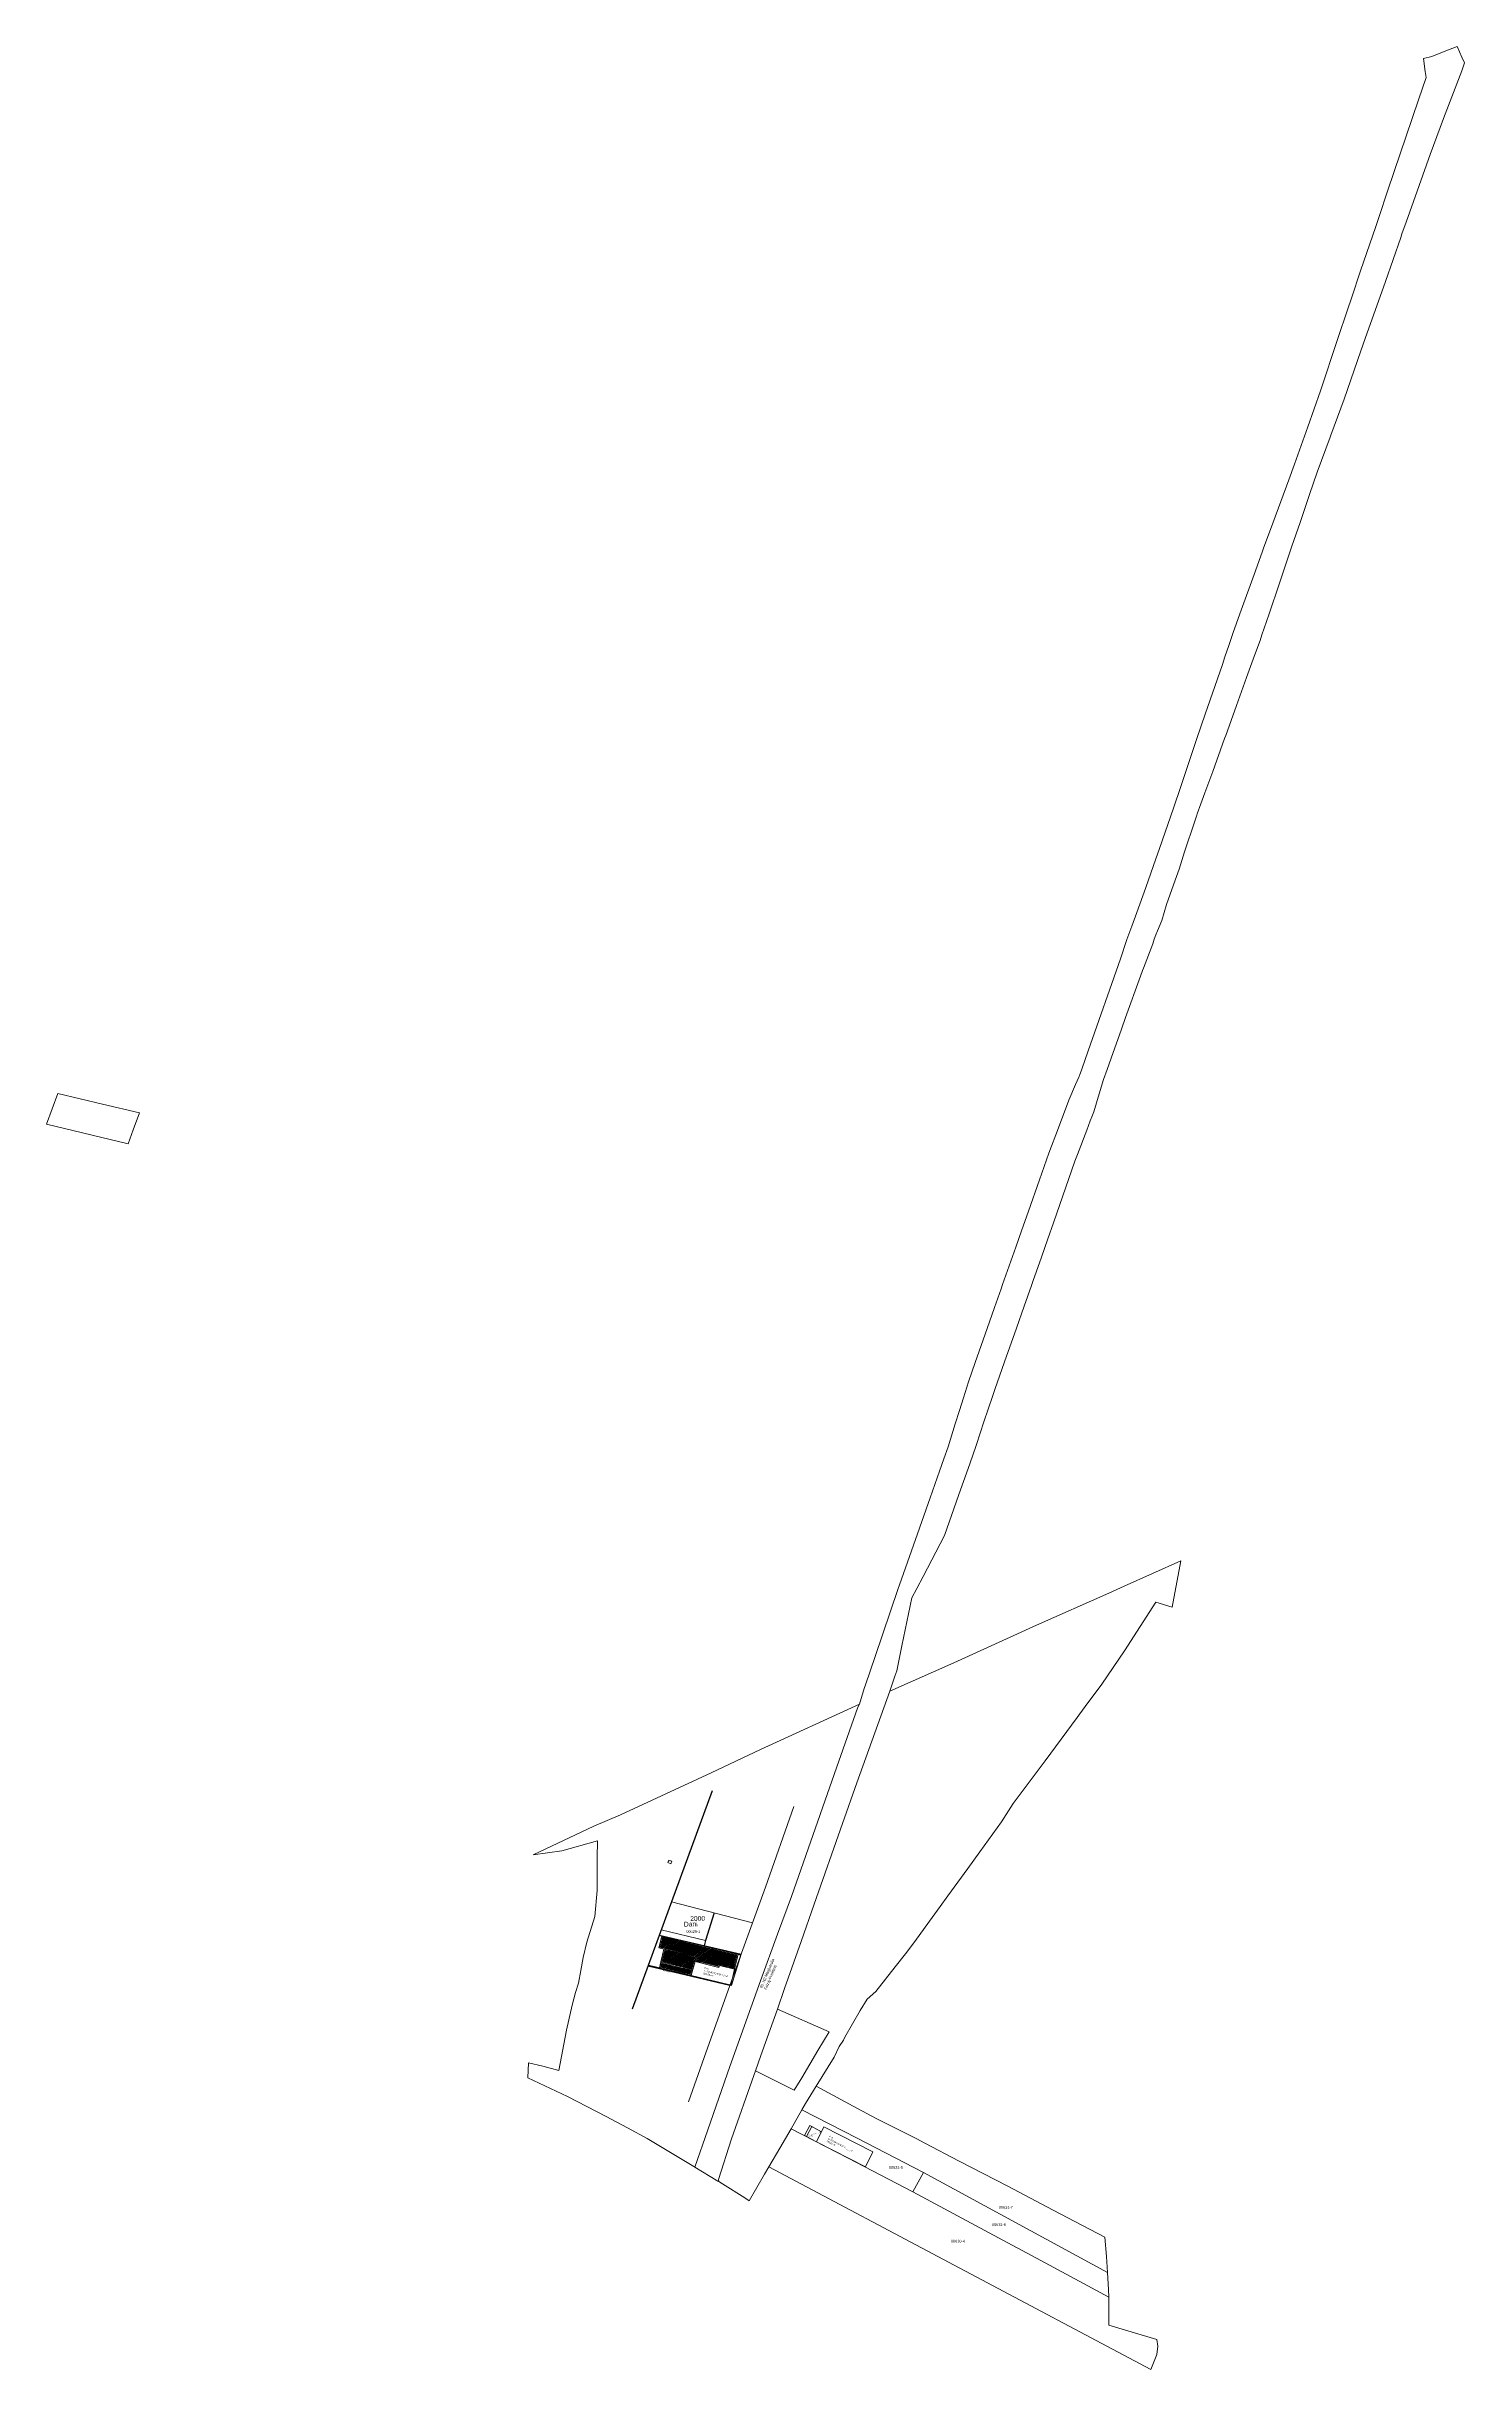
# Model space of a CAD drawing. Header units: metres. Extents: x 7512851 to 7514146, y 4700258 to 4702379.
import ezdxf
from ezdxf.enums import TextEntityAlignment as Align

# ---------------------------------------------------------------- set-up
doc = ezdxf.new("R2010")
doc.units = ezdxf.units.M
doc.linetypes.add('DASHED', pattern=[0.75, 0.5, -0.25])
doc.layers.get('0').update_dxf_attribs({"lineweight": 0})
for name, color, linetype in [('0-PARCEL-NUMBER-TEXT', 7, 'Continuous'), ('0-PARCELAT', 7, 'Continuous'), ('Etazha', 7, 'Continuous'), ('gjendja ekzistuese', 3, 'Continuous')]:
    doc.layers.add(name, color=color, linetype=linetype)
for name, color, linetype, lineweight in [('emrat e rrugeve', 7, 'Continuous', 0), ('kati 0', 1, 'Continuous', 0), ('kati 1', 111, 'Continuous', 0), ('kati 1 pikat terasa para', 222, 'Continuous', 0), ('ndarje', 52, 'Continuous', 0), ('Parcela baze', 7, 'Continuous', 0)]:
    doc.layers.add(name, color=color, linetype=linetype, lineweight=lineweight)
doc.layers.add('shenderrimi', color=7, linetype='Continuous', lineweight=0, true_color=0x00b800)
doc.styles.get("Standard").update_dxf_attribs({"font": 'arial.ttf'})

# ---------------------------------------------------------------- blocks, each defined once
blk = doc.blocks.new('ACMAP_ANN_TEMPLATE_PIN-SUN')
blk.add_attdef('PIN', text='', height=2.5).set_placement((366708.2, 310584.2), align=Align.MIDDLE)

msp = doc.modelspace()

# ---------------------------------------------------------------- hatches: boundary and pattern name
at = {"layer": 'kati 0', "true_color": 0x939598}
h = msp.add_hatch(dxfattribs=at)
h.set_pattern_fill('ANSI31', color=252, scale=0.3, angle=350)
h.paths.add_polyline_path([(7513413.7, 4700653.1), (7513411.2, 4700643.1), (7513445.2, 4700634.8), (7513444.2, 4700630.6), (7513465.1, 4700625.5), (7513465.5, 4700627.2), (7513479.4, 4700623.8), (7513482.4, 4700636.3)])
h.paths.add_polyline_path([(7513465.8, 4700627.2), (7513468.4, 4700627.2), (7513468.4, 4700629.9), (7513465.8, 4700629.9)], flags=24)
h.paths.add_polyline_path([(7513457, 4700626.5), (7513459.7, 4700626.5), (7513459.7, 4700629.1), (7513457, 4700629.1)], flags=25)
h.paths.add_polyline_path([(7513443.9, 4700629.4), (7513446.5, 4700629.4), (7513446.5, 4700632), (7513443.9, 4700632)], flags=25)
h.paths.add_polyline_path([(7513444.9, 4700634.1), (7513447.5, 4700634.1), (7513447.5, 4700636.8), (7513444.9, 4700636.8)], flags=24)
h.paths.add_polyline_path([(7513415.7, 4700641.4), (7513419.4, 4700641.4), (7513419.4, 4700644), (7513415.7, 4700644)], flags=25)
h.paths.add_polyline_path([(7513442.6, 4700638.3), (7513464.3, 4700633.1), (7513466.1, 4700641), (7513444.5, 4700646.2)], flags=24)
h = msp.add_hatch(dxfattribs=at)
h.set_pattern_fill('ANSI31', color=252, scale=0.3, angle=350)
h.paths.add_polyline_path([(7513415.6, 4700641), (7513414.1, 4700634.7, -0.093356), (7513414.1, 4700634.7, -0.211877), (7513414.1, 4700634.5), (7513413.1, 4700630.2), (7513441.3, 4700623.4), (7513442.5, 4700628.1, -0.191104), (7513442.6, 4700628.2), (7513443.1, 4700630.3), (7513444, 4700634.1)])
h.paths.add_polyline_path([(7513440.3, 4700627.5), (7513442.9, 4700627.5), (7513442.9, 4700630.1), (7513440.3, 4700630.1)], flags=24)
h.paths.add_polyline_path([(7513435.6, 4700624.2), (7513441, 4700624.2), (7513441, 4700626.5), (7513435.6, 4700626.5)], flags=25)
h.paths.add_polyline_path([(7513435.7, 4700625.6), (7513441.9, 4700625.6), (7513441.9, 4700627.9), (7513435.7, 4700627.9)], flags=24)
h.paths.add_polyline_path([(7513414.7, 4700632.3), (7513436.3, 4700627.2), (7513438.2, 4700635.1), (7513416.6, 4700640.2)], flags=24)
h = msp.add_hatch(dxfattribs=at)
h.set_pattern_fill('ANSI31', color=252, scale=0.3, angle=350)
h.paths.add_polyline_path([(7513412.8, 4700629.2), (7513411.8, 4700624.9), (7513439.9, 4700618.1), (7513441, 4700622.4)])
h.paths.add_polyline_path([(7513438, 4700618.3), (7513440.6, 4700618.3), (7513440.6, 4700621), (7513438, 4700621)], flags=25)
h.paths.add_polyline_path([(7513411.9, 4700626), (7513414.5, 4700626), (7513414.5, 4700628.6), (7513411.9, 4700628.6)], flags=25)
h.paths.add_polyline_path([(7513413.4, 4700621.1), (7513435.1, 4700615.9), (7513437, 4700623.8), (7513415.3, 4700629)], flags=9)

# ---------------------------------------------------------------- linework, layer by layer
at = {"color": 1}
for p, q in [((7513422.1, 4700684.8), (7513496.1, 4700665.7)), ((7513412.7, 4700659.1), (7513453.2, 4700649.5))]:
    msp.add_line(p, q, dxfattribs=at)
msp.add_lwpolyline([(7513533.8, 4700771.8), (7513508, 4700698.1), (7513479.9, 4700621.2), (7513451.9, 4700542.6), (7513437.7, 4700502.2)], dxfattribs=at)
at = {"layer": '0-PARCELAT', "lineweight": 0}
for points in [[(7513540.4, 4700648.4), (7513525.4, 4700605.6), (7513518.8, 4700586.8), (7513512.1, 4700568), (7513503.7, 4700544.3), (7513498.9, 4700530.5), (7513497.3, 4700526.2), (7513476.8, 4700468.2), (7513465, 4700431.1), (7513465.3, 4700429.3), (7513464.5, 4700429.7), (7513443.4, 4700442.4), (7513455.2, 4700476.4), (7513475.5, 4700534.3), (7513503.4, 4700612.7), (7513518.9, 4700655.2), (7513531.6, 4700689.7), (7513571.1, 4700802.1), (7513592.4, 4700862.6), (7513593.8, 4700865.3), (7513598.2, 4700879.5), (7513599.4, 4700883), (7513608.1, 4700908.7), (7513628.8, 4700970), (7513630.3, 4700974.4), (7513644.9, 4701015.6), (7513658.3, 4701053.8), (7513666.9, 4701078.2), (7513670.9, 4701089.5), (7513674.7, 4701100.2), (7513681.3, 4701121.2), (7513685.2, 4701133.5), (7513688.9, 4701145.2), (7513693.5, 4701159.8), (7513699.6, 4701177.4), (7513710.4, 4701208.3), (7513717.1, 4701227.5), (7513723.1, 4701244.7), (7513724.5, 4701248.7), (7513736.5, 4701282.6), (7513741.7, 4701297.5), (7513748.1, 4701315.6), (7513758.3, 4701344.2), (7513766.8, 4701368.4), (7513775.5, 4701391.8), (7513784.9, 4701416.9), (7513791.2, 4701431.1), (7513794.2, 4701438), (7513794.5, 4701438.5), (7513794.6, 4701438.9), (7513794.9, 4701439.6), (7513796.9, 4701445.2), (7513802.8, 4701462.1), (7513832.3, 4701546), (7513838.1, 4701563.7), (7513842.7, 4701575.9), (7513847.1, 4701588.2), (7513855.2, 4701611.1), (7513864.5, 4701637.5), (7513867.7, 4701646.7), (7513880.7, 4701683.6), (7513887.4, 4701703.3), (7513902, 4701747.2), (7513909.6, 4701769.4), (7513925.3, 4701815), (7513927.6, 4701822), (7513931.1, 4701832.1), (7513935.2, 4701844.2), (7513942.5, 4701864.4), (7513954.2, 4701897), (7513961.6, 4701917.5), (7513962.8, 4701921), (7513971.4, 4701944), (7513986, 4701983.6), (7513991.2, 4701997.8), (7514003.3, 4702032), (7514014.9, 4702064.9), (7514030.5, 4702111.7), (7514039.9, 4702139.8), (7514042.9, 4702148.6), (7514051.8, 4702175.3), (7514065, 4702213.9), (7514068, 4702223.2), (7514076.5, 4702248.2), (7514104.4, 4702330.6), (7514111.3, 4702351), (7514110.5, 4702356.4), (7514108.8, 4702368.2), (7514116.6, 4702370.1), (7514129.4, 4702375.4), (7514139.8, 4702379.3), (7514144.1, 4702369.6), (7514146.4, 4702364.3), (7514143.8, 4702357.2), (7514127.3, 4702313.6), (7514115, 4702280.7), (7514093.1, 4702218.8), (7514089.3, 4702208.2), (7514088.1, 4702204.7), (7514074.1, 4702164.8), (7514055.8, 4702112.7), (7514051.8, 4702101.3), (7514036.4, 4702057.3), (7514024.3, 4702024.4), (7514023.6, 4702022.5), (7514011.9, 4701990.6), (7514004.8, 4701970.1), (7513996.2, 4701944.6), (7513988.8, 4701923), (7513977.6, 4701889.9), (7513967.6, 4701860.3), (7513961.4, 4701841.9), (7513959.7, 4701836.9), (7513954.7, 4701823.1), (7513947.4, 4701803), (7513938.2, 4701777.5), (7513928.3, 4701749.9), (7513927.3, 4701747.2), (7513916.4, 4701717.2), (7513909.2, 4701697.6), (7513905.6, 4701687.7), (7513902.3, 4701678.6), (7513901.8, 4701677.2), (7513900, 4701671.7), (7513890.8, 4701643.6), (7513885.7, 4701628), (7513882, 4701617.8), (7513874.2, 4701595.8), (7513870.1, 4701581), (7513866, 4701571.6), (7513864.4, 4701568), (7513863.1, 4701563.9), (7513861.6, 4701559.8), (7513853.2, 4701537.4), (7513852.4, 4701535.3), (7513850.6, 4701530.2), (7513836.7, 4701492.4), (7513833, 4701481.8), (7513823.7, 4701455.4), (7513820.1, 4701445), (7513816.8, 4701435.7), (7513812.6, 4701422.7), (7513807.7, 4701406.3), (7513806, 4701401.7), (7513804.6, 4701398), (7513801.4, 4701389.6), (7513792.9, 4701367.2), (7513790.6, 4701361.1), (7513771, 4701304.9), (7513765.8, 4701290.2), (7513760, 4701273.6), (7513752.1, 4701251.4), (7513750.8, 4701247.6), (7513744.1, 4701228.8), (7513737.1, 4701208.6), (7513726.3, 4701178), (7513717.4, 4701152.7), (7513715.3, 4701146.3), (7513711.4, 4701134.7), (7513707.5, 4701123.1), (7513700.6, 4701102.4), (7513697, 4701091.9), (7513693.1, 4701080.5), (7513684.7, 4701056.8), (7513671.6, 4701019.4), (7513651.9, 4700981.9), (7513646.1, 4700971), (7513641.6, 4700962.5), (7513632.6, 4700918.5), (7513627.8, 4700895.6), (7513626.2, 4700890.8), (7513621.5, 4700877.3), (7513591.3, 4700793.3), (7513578.2, 4700756.2), (7513552.3, 4700682.7), (7513540.4, 4700648.4)], [(7513498.9, 4700530.5), (7513534.2, 4700512.7), (7513541.1, 4700524.1), (7513555.9, 4700548.9), (7513566.2, 4700566.1), (7513518.8, 4700586.8), (7513525.4, 4700605.6), (7513540.4, 4700648.4), (7513552.3, 4700682.7), (7513578.2, 4700756.2), (7513591.3, 4700793.3), (7513621.5, 4700877.3), (7513680.1, 4700903.1), (7513755.4, 4700937.5), (7513821.6, 4700966.6), (7513835.5, 4700973.1), (7513887.4, 4700996.2), (7513879.5, 4700953.9), (7513864.4, 4700958.4), (7513836, 4700913.9), (7513815.2, 4700883.5), (7513799.8, 4700863.2), (7513792.7, 4700853.2), (7513763.3, 4700813.4), (7513734.2, 4700774.6), (7513723.6, 4700757.8), (7513703.8, 4700730.3), (7513692.8, 4700715.2), (7513674.4, 4700690.1), (7513667.6, 4700680.4), (7513657.9, 4700667), (7513644.4, 4700648.6), (7513635.8, 4700637.4), (7513626.5, 4700625.4), (7513608.8, 4700602.8), (7513600.7, 4700595.9), (7513594.3, 4700585.5), (7513580.4, 4700561), (7513579.1, 4700558.5), (7513575.2, 4700552.5), (7513570.6, 4700543), (7513554.3, 4700516.4), (7513544.4, 4700500.5), (7513541.3, 4700494.9), (7513531.3, 4700477.5), (7513521, 4700459.8), (7513511.1, 4700442.7), (7513507.2, 4700436), (7513493, 4700411.8), (7513489.2, 4700414.3), (7513468.6, 4700427.2), (7513465.3, 4700429.3), (7513465, 4700431.1), (7513476.8, 4700468.2), (7513497.3, 4700526.2), (7513498.9, 4700530.5)], [(7513503.3, 4700823.8), (7513593.8, 4700865.3), (7513592.4, 4700862.6), (7513571.1, 4700802.1), (7513531.6, 4700689.7), (7513518.9, 4700655.2), (7513503.4, 4700612.7), (7513475.5, 4700534.3), (7513455.2, 4700476.4), (7513443.4, 4700442.4), (7513442.6, 4700442.9), (7513399.8, 4700468.7), (7513381.8, 4700478.4), (7513362.5, 4700488.8), (7513327.2, 4700506.9), (7513290.8, 4700524), (7513291.4, 4700537.7), (7513304.5, 4700534.7), (7513319.1, 4700530.6), (7513326.2, 4700567.5), (7513331.5, 4700590.3), (7513334.4, 4700601.8), (7513337.2, 4700610.5), (7513339.2, 4700622), (7513341.3, 4700633.9), (7513344.7, 4700647.9), (7513352.1, 4700671.4), (7513354.3, 4700695.1), (7513354.1, 4700725), (7513354.5, 4700740.5), (7513322.1, 4700731.4), (7513295.7, 4700727.8), (7513351.2, 4700754), (7513375.4, 4700764.2), (7513458.3, 4700802.6), (7513503.3, 4700823.8)], [(7513554.3, 4700516.4), (7513591.9, 4700496), (7513609, 4700486.9), (7513645.5, 4700468.5), (7513653.4, 4700464.4), (7513685, 4700447.9), (7513729.3, 4700424.9), (7513770.7, 4700403.1), (7513817.9, 4700378.5), (7513819.4, 4700360.7), (7513820.4, 4700346.2), (7513652.3, 4700437.5), (7513591.7, 4700468.8), (7513541.3, 4700494.9), (7513544.4, 4700500.5), (7513554.3, 4700516.4)], [(7513591.7, 4700468.8), (7513652.3, 4700437.5), (7513642.6, 4700420), (7513583.4, 4700450.6), (7513531.3, 4700477.5), (7513541.3, 4700494.9), (7513591.7, 4700468.8)], [(7513859.8, 4700257.6), (7513511.1, 4700442.7), (7513521, 4700459.8), (7513531.3, 4700477.5), (7513583.4, 4700450.6), (7513642.6, 4700420), (7513712.2, 4700382.5), (7513759.4, 4700357.1), (7513821.4, 4700323.7), (7513821.6, 4700308.7), (7513821.6, 4700298.2), (7513865.5, 4700285), (7513866.4, 4700279), (7513865.5, 4700271.3), (7513859.8, 4700257.6)], [(7513820.4, 4700346.2), (7513821.3, 4700330.7), (7513821.4, 4700323.7), (7513759.4, 4700357.1), (7513712.2, 4700382.5), (7513642.6, 4700420), (7513652.3, 4700437.5), (7513820.4, 4700346.2)]]:
    msp.add_lwpolyline(points, close=True, dxfattribs=at)
at = {"layer": 'gjendja ekzistuese', "color": 1}
for p, q in [((7513461.1, 4700674.8), (7513453.2, 4700649.5)), ((7513411, 4700654.4), (7513485.6, 4700636.8)), ((7513453.2, 4700649.5), (7513451.9, 4700644.7)), ((7513400.7, 4700626.2), (7513475.4, 4700608.5))]:
    msp.add_line(p, q, dxfattribs=at)
msp.add_lwpolyline([(7513459.2, 4700786.1), (7513386.2, 4700586.6)], dxfattribs=at)
at = {"layer": 'kati 0', "color": 252, "true_color": 0x939598, "flags": 128}
for points, elevation in [([(7513443.6, 4700630.2), (7513465.5, 4700624.9), (7513465.9, 4700626.6), (7513479.7, 4700623.2), (7513483, 4700636.7), (7513413.3, 4700653.7), (7513410.6, 4700642.7), (7513444.6, 4700634.4)], 603.5), ([(7513441.6, 4700622.8), (7513412.5, 4700629.8), (7513411.2, 4700624.5), (7513440.2, 4700617.5)], 603.3), ([(7513444.6, 4700634.4), (7513415.2, 4700641.6), (7513412.5, 4700629.8), (7513441.6, 4700622.8), (7513443.6, 4700630.2)], 603.3)]:
    msp.add_lwpolyline(points, close=True, dxfattribs=dict(at, elevation=elevation))
at = {"layer": 'kati 0', "flags": 128}
for points in [[(7513479.7, 4700623.2), (7513465.9, 4700626.6), (7513465.5, 4700624.9), (7513443.6, 4700630.2), (7513441.6, 4700622.8), (7513440.2, 4700617.5), (7513476.2, 4700608.7)], [(7513559.2, 4700474.8), (7513554.6, 4700465.6), (7513545.5, 4700470.3), (7513550.2, 4700479.5)], [(7513561.4, 4700479.3), (7513554.6, 4700465.5), (7513599.3, 4700442.6), (7513606.1, 4700456.3)]]:
    msp.add_lwpolyline(points, close=True, dxfattribs=at)
at = {"layer": 'kati 1', "flags": 128}
msp.add_lwpolyline([(7513559.2, 4700474.8), (7513548.4, 4700480.4), (7513543.7, 4700471.2), (7513554.6, 4700465.6)], close=True, dxfattribs=at)
at = {"layer": 'kati 1 pikat terasa para', "elevation": 602.4, "flags": 128}
for points in [[(7513419.6, 4700722.9), (7513418.7, 4700720.6)], [(7513421.4, 4700719.5), (7513418.7, 4700720.6)], [(7513422.3, 4700721.8), (7513419.6, 4700722.9)], [(7513422.3, 4700721.8), (7513421.4, 4700719.5)]]:
    msp.add_lwpolyline(points, dxfattribs=at)
at = {"layer": 'ndarje', "flags": 128}
msp.add_lwpolyline([(7512936.1, 4701405.4), (7512902.4, 4701413.4), (7512861.6, 4701423.1), (7512851.3, 4701394.9), (7512925.9, 4701377.2), (7512930.4, 4701389.9)], close=True, dxfattribs=at)
for points in [[(7513411, 4700654.3), (7513485.3, 4700636.1)], [(7513475.5, 4700608.9), (7513401, 4700627)]]:
    msp.add_lwpolyline(points, dxfattribs=at)
at = {"layer": 'Parcela baze'}
msp.add_lwpolyline([(7513442.1, 4700616.4), (7513400.7, 4700626.2), (7513411, 4700654.4), (7513451.3, 4700644.9), (7513485.6, 4700636.8), (7513477, 4700608.2)], close=True, dxfattribs=at)
at = {"layer": 'shenderrimi', "flags": 128}
msp.add_lwpolyline([(7513481.4, 4700622.8), (7513465.9, 4700626.6), (7513465.5, 4700624.9), (7513440, 4700631.1), (7513436.4, 4700617.8)], dxfattribs=at)

# ---------------------------------------------------------------- block references
at = {"layer": '0-PARCEL-NUMBER-TEXT'}
for p, values in [((7146733.8, 4390073.4), {'PIN': '00629-1'}), ((7146918.9, 4389858), {'PIN': '00631-5'}), ((7147019.3, 4389821.6), {'PIN': '00631-7'}), ((7146975.5, 4389790.6), {'PIN': '00630-4'}), ((7147013, 4389805.8), {'PIN': '00631-8'})]:
    msp.add_blockref('ACMAP_ANN_TEMPLATE_PIN-SUN', p, dxfattribs=at).add_auto_attribs(values)

# ---------------------------------------------------------------- texts
at = {"color": 1}
for s, p in [('Dani', (7513433.5, 4700662.1)), ('2000', (7513439.3, 4700667.2)), ('Cadi', (7513424.7, 4700633.8))]:
    msp.add_text(s, height=4.36, rotation=1.5471, dxfattribs=at).set_placement(p)
at = {"layer": 'emrat e rrugeve', "linetype": 'DASHED', "attachment_point": 1}
for s, width, insert, char_height, rotation in [('Rr. N2 Magjistralja Feizaj-Prishtinë', 35.532, (7513502.8, 4700606.7), 2.5, 67.4038), ('P+0\\PO-72209079-629-1-17-0\\P511.53 m²', 25.552, (7513452.4, 4700625), 1.5, 346.6956), ('P+1\\PO-72209079-631-5-____-0\\P105.02 m²', 11.672, (7513546.8, 4700472.3), 0.7, 19.1576), ('P+0\\PO-72209079-631-5-____-0\\P768.03 m²', 35.532, (7513566.5, 4700471.4), 1.5, 333.0018)]:
    msp.add_mtext_dynamic_manual_height_columns(s, width=width, gutter_width=1, heights=[0], dxfattribs=dict(at, insert=insert, char_height=char_height, rotation=rotation))
at = {"layer": 'Etazha', "color": 252, "true_color": 0x939598, "char_height": 1.5, "attachment_point": 1, "rotation": 346.6956}
for s, width, insert in [('P+0\\PO-72209079-629-1-2-0\\P364.38m²', 26.236, (7513416.9, 4700639.4)), ('P+0\\PO-72209079-629-1-1-0\\P944.10 m²', 35.532, (7513444.8, 4700645.3)), ('P+0\\PO-72209079-629-1-3-0\\P163.45 m²', 25.281, (7513415.7, 4700628.1))]:
    msp.add_mtext_dynamic_manual_height_columns(s, width=width, gutter_width=1, heights=[0], dxfattribs=dict(at, insert=insert))
at = {"layer": 'kati 1 pikat terasa para', "insert": (7513419.5, 4700721.6), "char_height": 0.7, "attachment_point": 1}
msp.add_mtext_dynamic_manual_height_columns('Trafo', width=0.68, gutter_width=1, heights=[0], dxfattribs=at)

doc.saveas('drawing.dxf')
